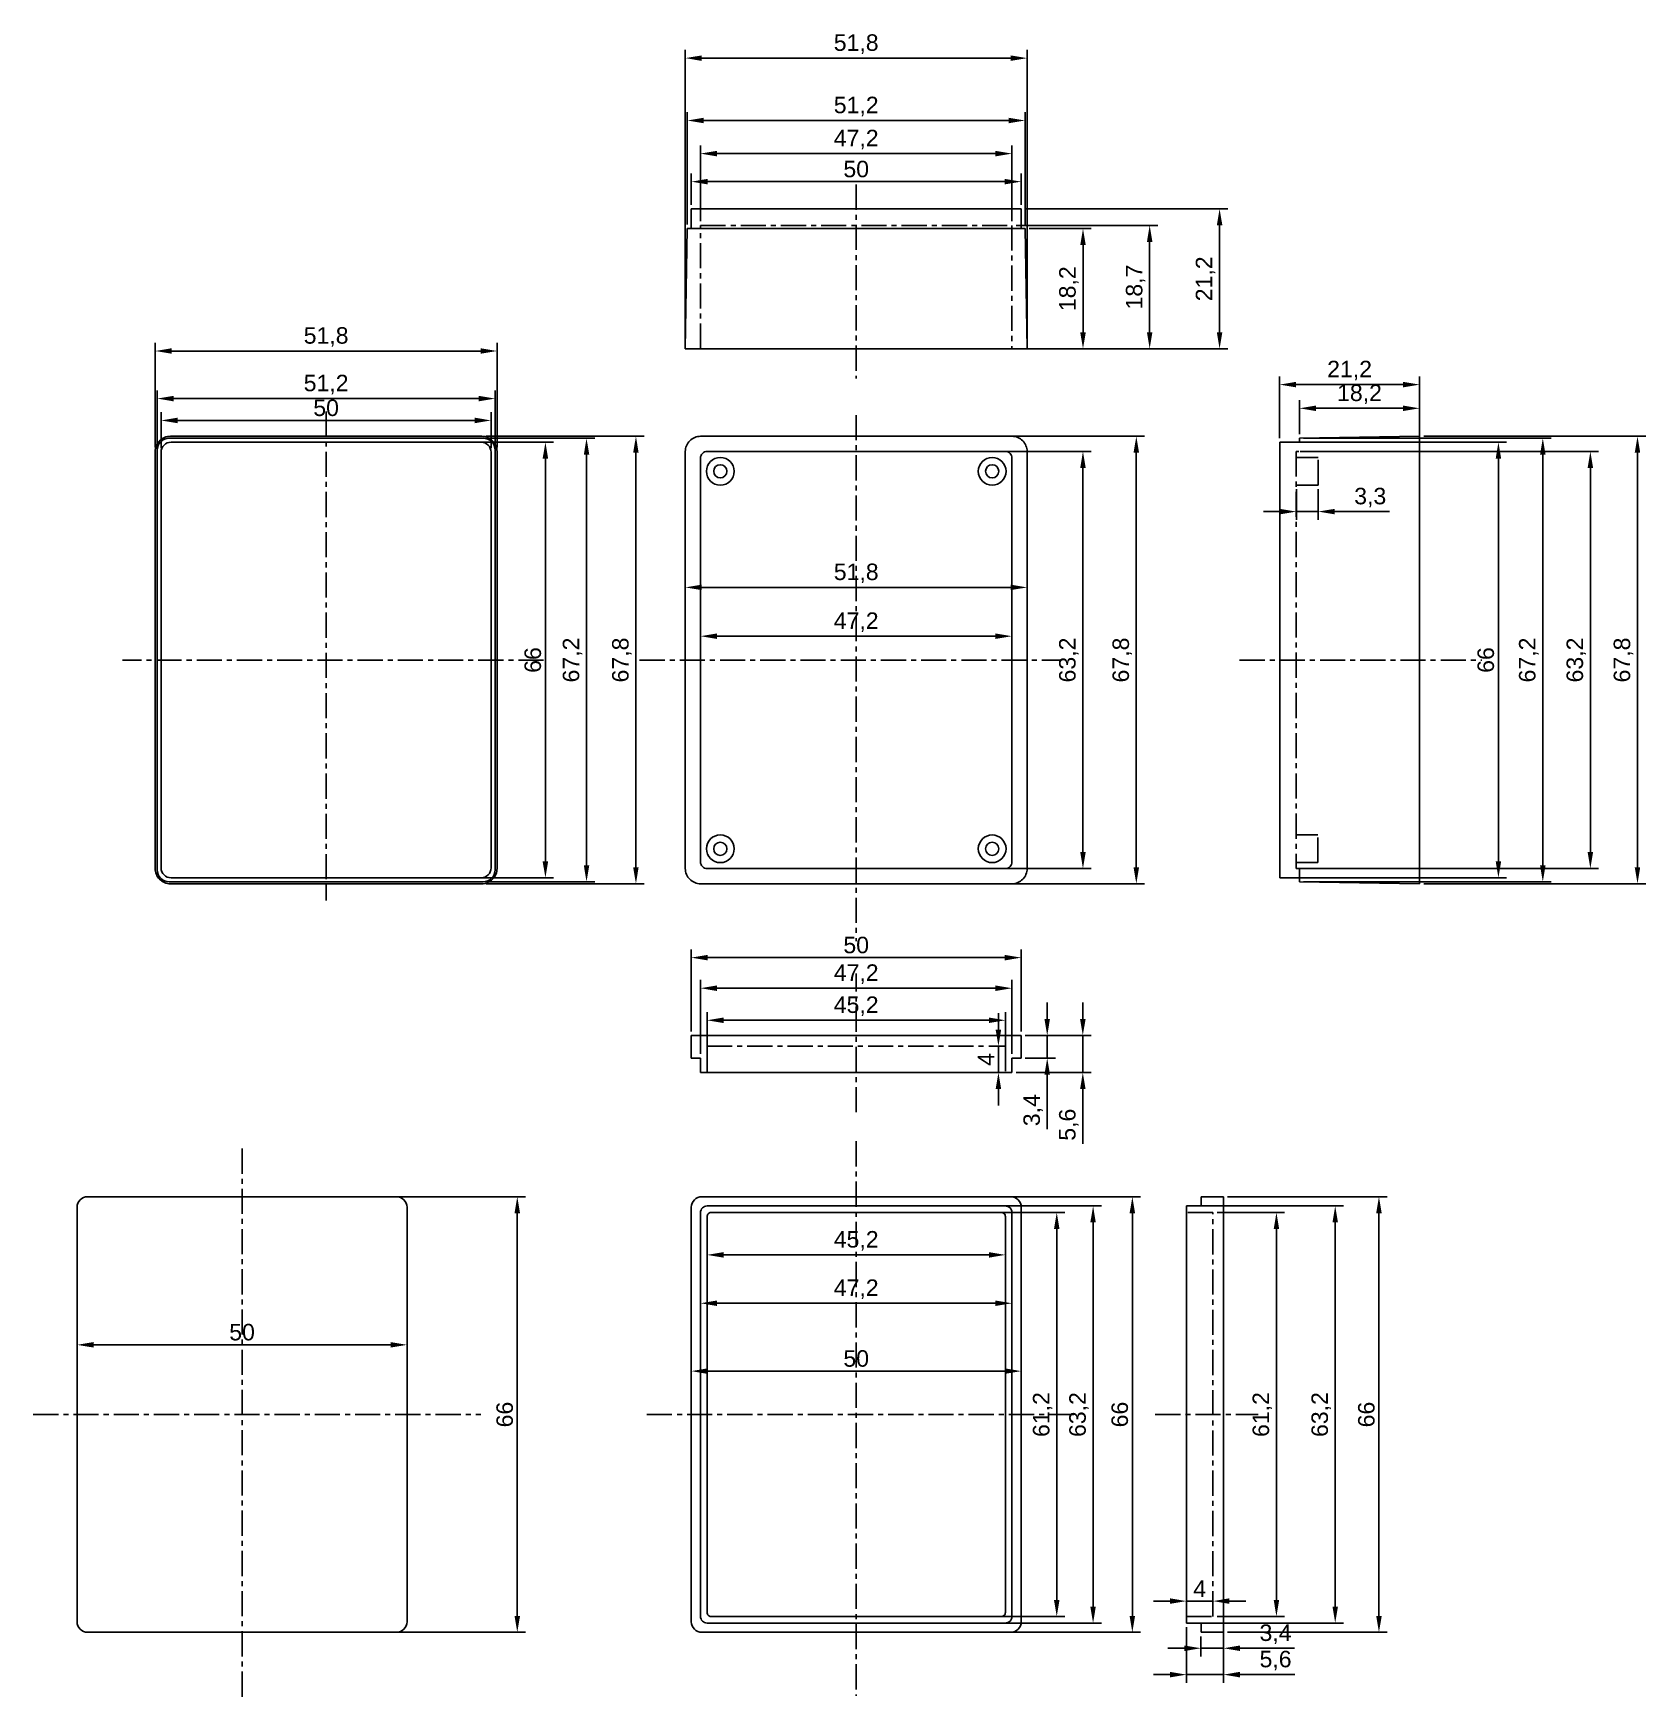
# Model space of a CAD drawing. Header units: millimetres. Extents: x 2312 to 2556, y 1575 to 1827.
import ezdxf

# ---------------------------------------------------------------- set-up
doc = ezdxf.new("R2010")
doc.units = ezdxf.units.MM
doc.linetypes.add('CENTER', pattern=[50.8, 31.75, -6.35, 6.35, -6.35])
doc.styles.get("Standard").update_dxf_attribs({"font": 'ARIAL.TTF'})
doc.dimstyles.new('ISO-25', dxfattribs={"dimtxt": 2.5, "dimasz": 2.5, "dimexe": 1.25, "dimexo": 0.625, "dimtad": 1, "dimtxsty": 'Standard', "dimcen": 2.5, "dimadec": 0, "dimazin": 0, "dimtfac": 1, "dimtmove": 0, "dimatfit": 3, "dimfxl": 1, "dimarcsym": 0})

msp = doc.modelspace()

# ---------------------------------------------------------------- blocks, each defined once
blk = doc.blocks.new('*D2')
at = {"color": 0, "lineweight": -2, "ltscale": 0.12, "transparency": 16777216}
for p, q in [((2410.94, 1779.4), (2410.94, 1824.06)), ((2413.44, 1822.81), (2460.24, 1822.81)), ((2462.74, 1779.4), (2462.74, 1824.06))]:
    blk.add_line(p, q, dxfattribs=at)
at = {"color": 0, "ltscale": 0.12, "transparency": 16777216}
for points in [[(2413.44, 1823.22), (2413.44, 1822.39), (2410.94, 1822.81)], [(2460.24, 1823.22), (2460.24, 1822.39), (2462.74, 1822.81)]]:
    blk.add_solid(points, dxfattribs=at)
at = {"layer": 'Defpoints', "color": 0, "ltscale": 0.12, "transparency": 16777216}
for p in [(2462.74, 1822.81), (2410.94, 1778.77), (2462.74, 1778.77)]:
    blk.add_point(p, dxfattribs=at)
at = {"color": 0, "ltscale": 0.12, "transparency": 16777216, "insert": (2436.84, 1824.93), "char_height": 2.5, "attachment_point": 5}
blk.add_mtext('51,8', dxfattribs=at)
blk = doc.blocks.new('*D3')
at = {"color": 0, "lineweight": -2, "ltscale": 0.12, "transparency": 16777216}
for p, q in [((2411.24, 1797.6), (2411.24, 1814.61)), ((2459.94, 1813.36), (2413.74, 1813.36)), ((2462.44, 1797.6), (2462.44, 1814.61))]:
    blk.add_line(p, q, dxfattribs=at)
at = {"color": 0, "ltscale": 0.12, "transparency": 16777216}
for points in [[(2413.74, 1813.77), (2413.74, 1812.94), (2411.24, 1813.36)], [(2459.94, 1813.77), (2459.94, 1812.94), (2462.44, 1813.36)]]:
    blk.add_solid(points, dxfattribs=at)
at = {"layer": 'Defpoints', "color": 0, "ltscale": 0.12, "transparency": 16777216}
for p in [(2411.24, 1813.36), (2411.24, 1796.97), (2462.44, 1796.97)]:
    blk.add_point(p, dxfattribs=at)
at = {"color": 0, "ltscale": 0.12, "transparency": 16777216, "insert": (2436.84, 1815.48), "char_height": 2.5, "attachment_point": 5}
blk.add_mtext('51,2', dxfattribs=at)
blk = doc.blocks.new('*D4')
at = {"color": 0, "lineweight": -2, "ltscale": 0.12, "transparency": 16777216}
for p, q in [((2411.84, 1800.6), (2411.84, 1805.34)), ((2461.84, 1800.6), (2461.84, 1805.34)), ((2414.34, 1804.09), (2459.34, 1804.09))]:
    blk.add_line(p, q, dxfattribs=at)
at = {"color": 0, "ltscale": 0.12, "transparency": 16777216}
for points in [[(2414.34, 1804.51), (2414.34, 1803.68), (2411.84, 1804.09)], [(2459.34, 1804.51), (2459.34, 1803.68), (2461.84, 1804.09)]]:
    blk.add_solid(points, dxfattribs=at)
at = {"layer": 'Defpoints', "color": 0, "ltscale": 0.12, "transparency": 16777216}
for p in [(2461.84, 1804.09), (2411.84, 1799.97), (2461.84, 1799.97)]:
    blk.add_point(p, dxfattribs=at)
at = {"color": 0, "ltscale": 0.12, "transparency": 16777216, "insert": (2436.84, 1805.99), "char_height": 2.5, "attachment_point": 5}
blk.add_mtext('50', dxfattribs=at)
blk = doc.blocks.new('*D5')
at = {"color": 0, "lineweight": -2, "ltscale": 0.12, "transparency": 16777216}
for p, q in [((2413.24, 1798.1), (2413.24, 1809.59)), ((2415.74, 1808.34), (2457.94, 1808.34)), ((2460.44, 1798.1), (2460.44, 1809.59))]:
    blk.add_line(p, q, dxfattribs=at)
at = {"color": 0, "ltscale": 0.12, "transparency": 16777216}
for points in [[(2415.74, 1808.76), (2415.74, 1807.92), (2413.24, 1808.34)], [(2457.94, 1808.76), (2457.94, 1807.92), (2460.44, 1808.34)]]:
    blk.add_solid(points, dxfattribs=at)
at = {"layer": 'Defpoints', "color": 0, "ltscale": 0.12, "transparency": 16777216}
for p in [(2460.44, 1808.34), (2413.24, 1797.47), (2460.44, 1797.47)]:
    blk.add_point(p, dxfattribs=at)
at = {"color": 0, "ltscale": 0.12, "transparency": 16777216, "insert": (2436.84, 1810.47), "char_height": 2.5, "attachment_point": 5}
blk.add_mtext('47,2', dxfattribs=at)
blk = doc.blocks.new('*D6')
at = {"color": 0, "lineweight": -2, "ltscale": 0.12, "transparency": 16777216}
for p, q in [((2462.47, 1799.97), (2493.16, 1799.97)), ((2491.91, 1797.47), (2491.91, 1781.27)), ((2462.47, 1778.77), (2493.16, 1778.77))]:
    blk.add_line(p, q, dxfattribs=at)
at = {"color": 0, "ltscale": 0.12, "transparency": 16777216}
for points in [[(2491.49, 1797.47), (2492.33, 1797.47), (2491.91, 1799.97)], [(2491.49, 1781.27), (2492.33, 1781.27), (2491.91, 1778.77)]]:
    blk.add_solid(points, dxfattribs=at)
at = {"layer": 'Defpoints', "color": 0, "ltscale": 0.12, "transparency": 16777216}
for p in [(2461.84, 1799.97), (2461.84, 1778.77), (2491.91, 1778.77)]:
    blk.add_point(p, dxfattribs=at)
at = {"color": 0, "ltscale": 0.12, "transparency": 16777216, "insert": (2489.78, 1789.37), "char_height": 2.5, "attachment_point": 5, "rotation": 90}
blk.add_mtext('21,2', dxfattribs=at)
blk = doc.blocks.new('*D7')
at = {"color": 0, "lineweight": -2, "ltscale": 0.12, "transparency": 16777216}
for p, q in [((2461.07, 1797.47), (2482.56, 1797.47)), ((2481.31, 1794.97), (2481.31, 1781.27)), ((2461.07, 1778.77), (2482.56, 1778.77))]:
    blk.add_line(p, q, dxfattribs=at)
at = {"color": 0, "ltscale": 0.12, "transparency": 16777216}
for points in [[(2480.9, 1794.97), (2481.73, 1794.97), (2481.31, 1797.47)], [(2480.9, 1781.27), (2481.73, 1781.27), (2481.31, 1778.77)]]:
    blk.add_solid(points, dxfattribs=at)
at = {"layer": 'Defpoints', "color": 0, "ltscale": 0.12, "transparency": 16777216}
for p in [(2460.44, 1797.47), (2460.44, 1778.77), (2481.31, 1778.77)]:
    blk.add_point(p, dxfattribs=at)
at = {"color": 0, "ltscale": 0.12, "transparency": 16777216, "insert": (2479.19, 1788.12), "char_height": 2.5, "attachment_point": 5, "rotation": 90}
blk.add_mtext('18,7', dxfattribs=at)
blk = doc.blocks.new('*D8')
at = {"color": 0, "lineweight": -2, "ltscale": 0.12, "transparency": 16777216}
for p, q in [((2463.07, 1796.97), (2472.46, 1796.97)), ((2471.21, 1794.47), (2471.21, 1781.27)), ((2463.09, 1778.77), (2472.46, 1778.77))]:
    blk.add_line(p, q, dxfattribs=at)
at = {"color": 0, "ltscale": 0.12, "transparency": 16777216}
for points in [[(2470.79, 1794.47), (2471.63, 1794.47), (2471.21, 1796.97)], [(2470.79, 1781.27), (2471.63, 1781.27), (2471.21, 1778.77)]]:
    blk.add_solid(points, dxfattribs=at)
at = {"layer": 'Defpoints', "color": 0, "ltscale": 0.12, "transparency": 16777216}
for p in [(2462.44, 1796.97), (2462.47, 1778.77), (2471.21, 1778.77)]:
    blk.add_point(p, dxfattribs=at)
at = {"color": 0, "ltscale": 0.12, "transparency": 16777216, "insert": (2469.08, 1787.87), "char_height": 2.5, "attachment_point": 5, "rotation": 90}
blk.add_mtext('18,2', dxfattribs=at)
blk = doc.blocks.new('*D9')
at = {"color": 0, "lineweight": -2, "ltscale": 0.12, "transparency": 16777216}
for p, q in [((2410.94, 1732.23), (2410.94, 1743.86)), ((2413.44, 1742.61), (2460.24, 1742.61)), ((2462.74, 1732.23), (2462.74, 1743.86))]:
    blk.add_line(p, q, dxfattribs=at)
at = {"color": 0, "ltscale": 0.12, "transparency": 16777216}
for points in [[(2413.44, 1743.03), (2413.44, 1742.2), (2410.94, 1742.61)], [(2460.24, 1743.03), (2460.24, 1742.2), (2462.74, 1742.61)]]:
    blk.add_solid(points, dxfattribs=at)
at = {"layer": 'Defpoints', "color": 0, "ltscale": 0.12, "transparency": 16777216}
for p in [(2462.74, 1742.61), (2410.94, 1731.61), (2462.74, 1731.61)]:
    blk.add_point(p, dxfattribs=at)
at = {"color": 0, "ltscale": 0.12, "transparency": 16777216, "insert": (2436.84, 1744.74), "char_height": 2.5, "attachment_point": 5}
blk.add_mtext('51,8', dxfattribs=at)
blk = doc.blocks.new('*D10')
at = {"color": 0, "lineweight": -2, "ltscale": 0.12, "transparency": 16777216}
for p, q in [((2413.24, 1732.23), (2413.24, 1736.47)), ((2415.74, 1735.22), (2457.94, 1735.22)), ((2460.44, 1732.23), (2460.44, 1736.47))]:
    blk.add_line(p, q, dxfattribs=at)
at = {"color": 0, "ltscale": 0.12, "transparency": 16777216}
for points in [[(2415.74, 1735.63), (2415.74, 1734.8), (2413.24, 1735.22)], [(2457.94, 1735.63), (2457.94, 1734.8), (2460.44, 1735.22)]]:
    blk.add_solid(points, dxfattribs=at)
at = {"layer": 'Defpoints', "color": 0, "ltscale": 0.12, "transparency": 16777216}
for p in [(2460.44, 1735.22), (2413.24, 1731.61), (2460.44, 1731.61)]:
    blk.add_point(p, dxfattribs=at)
at = {"color": 0, "ltscale": 0.12, "transparency": 16777216, "insert": (2436.84, 1737.34), "char_height": 2.5, "attachment_point": 5}
blk.add_mtext('47,2', dxfattribs=at)
blk = doc.blocks.new('*D11')
at = {"color": 0, "lineweight": -2, "ltscale": 0.12, "transparency": 16777216}
for p, q in [((2437.47, 1763.21), (2472.45, 1763.21)), ((2471.2, 1760.71), (2471.2, 1702.51)), ((2437.47, 1700.01), (2472.45, 1700.01))]:
    blk.add_line(p, q, dxfattribs=at)
at = {"color": 0, "ltscale": 0.12, "transparency": 16777216}
for points in [[(2470.79, 1760.71), (2471.62, 1760.71), (2471.2, 1763.21)], [(2470.79, 1702.51), (2471.62, 1702.51), (2471.2, 1700.01)]]:
    blk.add_solid(points, dxfattribs=at)
at = {"layer": 'Defpoints', "color": 0, "ltscale": 0.12, "transparency": 16777216}
for p in [(2436.84, 1763.21), (2436.84, 1700.01), (2471.2, 1700.01)]:
    blk.add_point(p, dxfattribs=at)
at = {"color": 0, "ltscale": 0.12, "transparency": 16777216, "insert": (2469.07, 1731.61), "char_height": 2.5, "attachment_point": 5, "rotation": 90}
blk.add_mtext('63,2', dxfattribs=at)
blk = doc.blocks.new('*D12')
at = {"color": 0, "lineweight": -2, "ltscale": 0.12, "transparency": 16777216}
for p, q in [((2437.47, 1765.51), (2480.54, 1765.51)), ((2479.29, 1763.01), (2479.29, 1700.21)), ((2437.47, 1697.71), (2480.54, 1697.71))]:
    blk.add_line(p, q, dxfattribs=at)
at = {"color": 0, "ltscale": 0.12, "transparency": 16777216}
for points in [[(2478.87, 1763.01), (2479.71, 1763.01), (2479.29, 1765.51)], [(2478.87, 1700.21), (2479.71, 1700.21), (2479.29, 1697.71)]]:
    blk.add_solid(points, dxfattribs=at)
at = {"layer": 'Defpoints', "color": 0, "ltscale": 0.12, "transparency": 16777216}
for p in [(2436.84, 1765.51), (2436.84, 1697.71), (2479.29, 1697.71)]:
    blk.add_point(p, dxfattribs=at)
at = {"color": 0, "ltscale": 0.12, "transparency": 16777216, "insert": (2477.16, 1731.61), "char_height": 2.5, "attachment_point": 5, "rotation": 90}
blk.add_mtext('67,8', dxfattribs=at)
blk = doc.blocks.new('*D13')
at = {"color": 0, "lineweight": -2, "ltscale": 0.12, "transparency": 16777216}
for p, q in [((2503.54, 1757.48), (2503.54, 1752.85)), ((2506.84, 1757.48), (2506.84, 1752.85)), ((2501.04, 1754.1), (2498.54, 1754.1)), ((2503.54, 1754.1), (2506.84, 1754.1)), ((2509.34, 1754.1), (2517.64, 1754.1))]:
    blk.add_line(p, q, dxfattribs=at)
at = {"color": 0, "ltscale": 0.12, "transparency": 16777216}
for points in [[(2501.04, 1754.51), (2501.04, 1753.68), (2503.54, 1754.1)], [(2509.34, 1754.51), (2509.34, 1753.68), (2506.84, 1754.1)]]:
    blk.add_solid(points, dxfattribs=at)
at = {"layer": 'Defpoints', "color": 0, "ltscale": 0.12, "transparency": 16777216}
for p in [(2503.54, 1758.11), (2506.84, 1758.11), (2506.84, 1754.1)]:
    blk.add_point(p, dxfattribs=at)
at = {"color": 0, "ltscale": 0.12, "transparency": 16777216, "insert": (2514.74, 1756.22), "char_height": 2.5, "attachment_point": 5}
blk.add_mtext('3,3', dxfattribs=at)
blk = doc.blocks.new('*D18')
at = {"color": 0, "lineweight": -2, "ltscale": 0.12, "transparency": 16777216}
for p, q in [((2501.64, 1764.61), (2535.41, 1764.61)), ((2534.16, 1762.11), (2534.16, 1701.11)), ((2501.64, 1698.61), (2535.41, 1698.61))]:
    blk.add_line(p, q, dxfattribs=at)
at = {"color": 0, "ltscale": 0.12, "transparency": 16777216}
for points in [[(2533.75, 1762.11), (2534.58, 1762.11), (2534.16, 1764.61)], [(2533.75, 1701.11), (2534.58, 1701.11), (2534.16, 1698.61)]]:
    blk.add_solid(points, dxfattribs=at)
at = {"layer": 'Defpoints', "color": 0, "ltscale": 0.12, "transparency": 16777216}
for p in [(2501.01, 1764.61), (2501.01, 1698.61), (2534.16, 1698.61)]:
    blk.add_point(p, dxfattribs=at)
at = {"color": 0, "ltscale": 0.12, "transparency": 16777216, "insert": (2532.26, 1731.61), "char_height": 2.5, "attachment_point": 5, "rotation": 90}
blk.add_mtext('66', dxfattribs=at)
blk = doc.blocks.new('*D19')
at = {"color": 0, "lineweight": -2, "ltscale": 0.12, "transparency": 16777216}
for p, q in [((2504.64, 1765.21), (2542.14, 1765.21)), ((2540.89, 1762.71), (2540.89, 1700.51)), ((2504.64, 1698.01), (2542.14, 1698.01))]:
    blk.add_line(p, q, dxfattribs=at)
at = {"color": 0, "ltscale": 0.12, "transparency": 16777216}
for points in [[(2540.47, 1762.71), (2541.31, 1762.71), (2540.89, 1765.21)], [(2540.47, 1700.51), (2541.31, 1700.51), (2540.89, 1698.01)]]:
    blk.add_solid(points, dxfattribs=at)
at = {"layer": 'Defpoints', "color": 0, "ltscale": 0.12, "transparency": 16777216}
for p in [(2504.01, 1765.21), (2504.01, 1698.01), (2540.89, 1698.01)]:
    blk.add_point(p, dxfattribs=at)
at = {"color": 0, "ltscale": 0.12, "transparency": 16777216, "insert": (2538.76, 1731.61), "char_height": 2.5, "attachment_point": 5, "rotation": 90}
blk.add_mtext('67,2', dxfattribs=at)
blk = doc.blocks.new('*D20')
at = {"color": 0, "lineweight": -2, "ltscale": 0.12, "transparency": 16777216}
for p, q in [((2504.14, 1763.21), (2549.35, 1763.21)), ((2548.1, 1760.71), (2548.1, 1702.51)), ((2504.14, 1700.01), (2549.35, 1700.01))]:
    blk.add_line(p, q, dxfattribs=at)
at = {"color": 0, "ltscale": 0.12, "transparency": 16777216}
for points in [[(2547.68, 1760.71), (2548.51, 1760.71), (2548.1, 1763.21)], [(2547.68, 1702.51), (2548.51, 1702.51), (2548.1, 1700.01)]]:
    blk.add_solid(points, dxfattribs=at)
at = {"layer": 'Defpoints', "color": 0, "ltscale": 0.12, "transparency": 16777216}
for p in [(2503.51, 1763.21), (2503.51, 1700.01), (2548.1, 1700.01)]:
    blk.add_point(p, dxfattribs=at)
at = {"color": 0, "ltscale": 0.12, "transparency": 16777216, "insert": (2545.97, 1731.61), "char_height": 2.5, "attachment_point": 5, "rotation": 90}
blk.add_mtext('63,2', dxfattribs=at)
blk = doc.blocks.new('*D21')
at = {"color": 0, "lineweight": -2, "ltscale": 0.12, "transparency": 16777216}
for p, q in [((2522.84, 1765.51), (2556.49, 1765.51)), ((2555.24, 1763.01), (2555.24, 1700.21)), ((2522.84, 1697.71), (2556.49, 1697.71))]:
    blk.add_line(p, q, dxfattribs=at)
at = {"color": 0, "ltscale": 0.12, "transparency": 16777216}
for points in [[(2554.82, 1763.01), (2555.65, 1763.01), (2555.24, 1765.51)], [(2554.82, 1700.21), (2555.65, 1700.21), (2555.24, 1697.71)]]:
    blk.add_solid(points, dxfattribs=at)
at = {"layer": 'Defpoints', "color": 0, "ltscale": 0.12, "transparency": 16777216}
for p in [(2522.21, 1765.51), (2522.21, 1697.71), (2555.24, 1697.71)]:
    blk.add_point(p, dxfattribs=at)
at = {"color": 0, "ltscale": 0.12, "transparency": 16777216, "insert": (2553.11, 1731.61), "char_height": 2.5, "attachment_point": 5, "rotation": 90}
blk.add_mtext('67,8', dxfattribs=at)
blk = doc.blocks.new('*D22')
at = {"color": 0, "lineweight": -2, "ltscale": 0.12, "transparency": 16777216}
for p, q in [((2501.01, 1765.23), (2501.01, 1774.59)), ((2522.21, 1765.23), (2522.21, 1774.59)), ((2503.51, 1773.34), (2519.71, 1773.34))]:
    blk.add_line(p, q, dxfattribs=at)
at = {"color": 0, "ltscale": 0.12, "transparency": 16777216}
for points in [[(2503.51, 1773.76), (2503.51, 1772.92), (2501.01, 1773.34)], [(2519.71, 1773.76), (2519.71, 1772.92), (2522.21, 1773.34)]]:
    blk.add_solid(points, dxfattribs=at)
at = {"layer": 'Defpoints', "color": 0, "ltscale": 0.12, "transparency": 16777216}
for p in [(2522.21, 1773.34), (2501.01, 1764.61), (2522.21, 1764.61)]:
    blk.add_point(p, dxfattribs=at)
at = {"color": 0, "ltscale": 0.12, "transparency": 16777216, "insert": (2511.61, 1775.47), "char_height": 2.5, "attachment_point": 5}
blk.add_mtext('21,2', dxfattribs=at)
blk = doc.blocks.new('*D23')
at = {"color": 0, "lineweight": -2, "ltscale": 0.12, "transparency": 16777216}
for p, q in [((2504.01, 1765.83), (2504.01, 1771)), ((2506.51, 1769.75), (2519.71, 1769.75)), ((2522.21, 1765.83), (2522.21, 1771))]:
    blk.add_line(p, q, dxfattribs=at)
at = {"color": 0, "ltscale": 0.12, "transparency": 16777216}
for points in [[(2506.51, 1770.16), (2506.51, 1769.33), (2504.01, 1769.75)], [(2519.71, 1770.16), (2519.71, 1769.33), (2522.21, 1769.75)]]:
    blk.add_solid(points, dxfattribs=at)
at = {"layer": 'Defpoints', "color": 0, "ltscale": 0.12, "transparency": 16777216}
for p in [(2522.21, 1769.75), (2504.01, 1765.21), (2522.21, 1765.21)]:
    blk.add_point(p, dxfattribs=at)
at = {"color": 0, "ltscale": 0.12, "transparency": 16777216, "insert": (2513.11, 1771.87), "char_height": 2.5, "attachment_point": 5}
blk.add_mtext('18,2', dxfattribs=at)
blk = doc.blocks.new('*D25')
at = {"color": 0, "lineweight": -2, "ltscale": 0.12, "transparency": 16777216}
for p, q in [((2330.91, 1763.11), (2330.91, 1772.47)), ((2382.11, 1763.11), (2382.11, 1772.47)), ((2333.41, 1771.22), (2379.61, 1771.22))]:
    blk.add_line(p, q, dxfattribs=at)
at = {"color": 0, "ltscale": 0.12, "transparency": 16777216}
for points in [[(2333.41, 1771.64), (2333.41, 1770.8), (2330.91, 1771.22)], [(2379.61, 1771.64), (2379.61, 1770.8), (2382.11, 1771.22)]]:
    blk.add_solid(points, dxfattribs=at)
at = {"layer": 'Defpoints', "color": 0, "ltscale": 0.12, "transparency": 16777216}
for p in [(2382.11, 1771.22), (2330.91, 1762.48), (2382.11, 1762.48)]:
    blk.add_point(p, dxfattribs=at)
at = {"color": 0, "ltscale": 0.12, "transparency": 16777216, "insert": (2356.51, 1773.35), "char_height": 2.5, "attachment_point": 5}
blk.add_mtext('51,2', dxfattribs=at)
blk = doc.blocks.new('*D26')
at = {"color": 0, "lineweight": -2, "ltscale": 0.12, "transparency": 16777216}
for p, q in [((2331.51, 1763.73), (2331.51, 1769.16)), ((2334.01, 1767.91), (2379.01, 1767.91)), ((2381.51, 1763.73), (2381.51, 1769.16))]:
    blk.add_line(p, q, dxfattribs=at)
at = {"color": 0, "ltscale": 0.12, "transparency": 16777216}
for points in [[(2334.01, 1768.33), (2334.01, 1767.49), (2331.51, 1767.91)], [(2379.01, 1768.33), (2379.01, 1767.49), (2381.51, 1767.91)]]:
    blk.add_solid(points, dxfattribs=at)
at = {"layer": 'Defpoints', "color": 0, "ltscale": 0.12, "transparency": 16777216}
for p in [(2381.51, 1767.91), (2331.51, 1763.11), (2381.51, 1763.11)]:
    blk.add_point(p, dxfattribs=at)
at = {"color": 0, "ltscale": 0.12, "transparency": 16777216, "insert": (2356.51, 1769.81), "char_height": 2.5, "attachment_point": 5}
blk.add_mtext('50', dxfattribs=at)
blk = doc.blocks.new('*D27')
at = {"color": 0, "lineweight": -2, "ltscale": 0.12, "transparency": 16777216}
for p, q in [((2330.61, 1763.83), (2330.61, 1779.68)), ((2382.41, 1763.83), (2382.41, 1779.68)), ((2379.91, 1778.43), (2333.11, 1778.43))]:
    blk.add_line(p, q, dxfattribs=at)
at = {"color": 0, "ltscale": 0.12, "transparency": 16777216}
for points in [[(2333.11, 1778.85), (2333.11, 1778.02), (2330.61, 1778.43)], [(2379.91, 1778.85), (2379.91, 1778.02), (2382.41, 1778.43)]]:
    blk.add_solid(points, dxfattribs=at)
at = {"layer": 'Defpoints', "color": 0, "ltscale": 0.12, "transparency": 16777216}
for p in [(2330.61, 1778.43), (2330.61, 1763.21), (2382.41, 1763.21)]:
    blk.add_point(p, dxfattribs=at)
at = {"color": 0, "ltscale": 0.12, "transparency": 16777216, "insert": (2356.51, 1780.56), "char_height": 2.5, "attachment_point": 5}
blk.add_mtext('51,8', dxfattribs=at)
blk = doc.blocks.new('*D28')
at = {"color": 0, "lineweight": -2, "ltscale": 0.12, "transparency": 16777216}
for p, q in [((2367.6, 1764.61), (2390.99, 1764.61)), ((2389.74, 1762.11), (2389.74, 1701.11)), ((2367.6, 1698.61), (2390.99, 1698.61))]:
    blk.add_line(p, q, dxfattribs=at)
at = {"color": 0, "ltscale": 0.12, "transparency": 16777216}
for points in [[(2389.32, 1762.11), (2390.16, 1762.11), (2389.74, 1764.61)], [(2389.32, 1701.11), (2390.16, 1701.11), (2389.74, 1698.61)]]:
    blk.add_solid(points, dxfattribs=at)
at = {"layer": 'Defpoints', "color": 0, "ltscale": 0.12, "transparency": 16777216}
for p in [(2366.98, 1764.61), (2366.98, 1698.61), (2389.74, 1698.61)]:
    blk.add_point(p, dxfattribs=at)
at = {"color": 0, "ltscale": 0.12, "transparency": 16777216, "insert": (2387.84, 1731.61), "char_height": 2.5, "attachment_point": 5, "rotation": 90}
blk.add_mtext('66', dxfattribs=at)
blk = doc.blocks.new('*D29')
at = {"color": 0, "lineweight": -2, "ltscale": 0.12, "transparency": 16777216}
for p, q in [((2380.93, 1765.21), (2397.22, 1765.21)), ((2395.97, 1762.71), (2395.97, 1700.51)), ((2380.93, 1698.01), (2397.22, 1698.01))]:
    blk.add_line(p, q, dxfattribs=at)
at = {"color": 0, "ltscale": 0.12, "transparency": 16777216}
for points in [[(2395.56, 1762.71), (2396.39, 1762.71), (2395.97, 1765.21)], [(2395.56, 1700.51), (2396.39, 1700.51), (2395.97, 1698.01)]]:
    blk.add_solid(points, dxfattribs=at)
at = {"layer": 'Defpoints', "color": 0, "ltscale": 0.12, "transparency": 16777216}
for p in [(2380.31, 1765.21), (2380.31, 1698.01), (2395.97, 1698.01)]:
    blk.add_point(p, dxfattribs=at)
at = {"color": 0, "ltscale": 0.12, "transparency": 16777216, "insert": (2393.85, 1731.61), "char_height": 2.5, "attachment_point": 5, "rotation": 90}
blk.add_mtext('67,2', dxfattribs=at)
blk = doc.blocks.new('*D30')
at = {"color": 0, "lineweight": -2, "ltscale": 0.12, "transparency": 16777216}
for p, q in [((2380.73, 1765.51), (2404.71, 1765.51)), ((2403.46, 1763.01), (2403.46, 1700.21)), ((2380.73, 1697.71), (2404.71, 1697.71))]:
    blk.add_line(p, q, dxfattribs=at)
at = {"color": 0, "ltscale": 0.12, "transparency": 16777216}
for points in [[(2403.04, 1763.01), (2403.87, 1763.01), (2403.46, 1765.51)], [(2403.04, 1700.21), (2403.87, 1700.21), (2403.46, 1697.71)]]:
    blk.add_solid(points, dxfattribs=at)
at = {"layer": 'Defpoints', "color": 0, "ltscale": 0.12, "transparency": 16777216}
for p in [(2380.11, 1765.51), (2380.11, 1697.71), (2403.46, 1697.71)]:
    blk.add_point(p, dxfattribs=at)
at = {"color": 0, "ltscale": 0.12, "transparency": 16777216, "insert": (2401.33, 1731.61), "char_height": 2.5, "attachment_point": 5, "rotation": 90}
blk.add_mtext('67,8', dxfattribs=at)
blk = doc.blocks.new('*D34')
at = {"color": 0, "lineweight": -2, "ltscale": 0.12, "transparency": 16777216}
for p, q in [((2414.24, 1669.72), (2414.24, 1678.27)), ((2416.74, 1677.02), (2456.94, 1677.02)), ((2459.44, 1669.72), (2459.44, 1678.27))]:
    blk.add_line(p, q, dxfattribs=at)
at = {"color": 0, "ltscale": 0.12, "transparency": 16777216}
for points in [[(2416.74, 1677.44), (2416.74, 1676.6), (2414.24, 1677.02)], [(2456.94, 1677.44), (2456.94, 1676.6), (2459.44, 1677.02)]]:
    blk.add_solid(points, dxfattribs=at)
at = {"layer": 'Defpoints', "color": 0, "ltscale": 0.12, "transparency": 16777216}
for p in [(2459.44, 1677.02), (2414.24, 1669.1), (2459.44, 1669.1)]:
    blk.add_point(p, dxfattribs=at)
at = {"color": 0, "ltscale": 0.12, "transparency": 16777216, "insert": (2436.84, 1679.15), "char_height": 2.5, "attachment_point": 5}
blk.add_mtext('45,2', dxfattribs=at)
blk = doc.blocks.new('*D35')
at = {"color": 0, "lineweight": -2, "ltscale": 0.12, "transparency": 16777216}
for p, q in [((2413.24, 1671.92), (2413.24, 1683.13)), ((2415.74, 1681.88), (2457.94, 1681.88)), ((2460.44, 1671.92), (2460.44, 1683.13))]:
    blk.add_line(p, q, dxfattribs=at)
at = {"color": 0, "ltscale": 0.12, "transparency": 16777216}
for points in [[(2415.74, 1682.3), (2415.74, 1681.46), (2413.24, 1681.88)], [(2457.94, 1682.3), (2457.94, 1681.46), (2460.44, 1681.88)]]:
    blk.add_solid(points, dxfattribs=at)
at = {"layer": 'Defpoints', "color": 0, "ltscale": 0.12, "transparency": 16777216}
for p in [(2460.44, 1681.88), (2413.24, 1671.3), (2460.44, 1671.3)]:
    blk.add_point(p, dxfattribs=at)
at = {"color": 0, "ltscale": 0.12, "transparency": 16777216, "insert": (2436.84, 1684.01), "char_height": 2.5, "attachment_point": 5}
blk.add_mtext('47,2', dxfattribs=at)
blk = doc.blocks.new('*D36')
at = {"color": 0, "lineweight": -2, "ltscale": 0.12, "transparency": 16777216}
for p, q in [((2411.84, 1675.32), (2411.84, 1687.76)), ((2414.34, 1686.51), (2459.34, 1686.51)), ((2461.84, 1675.32), (2461.84, 1687.76))]:
    blk.add_line(p, q, dxfattribs=at)
at = {"color": 0, "ltscale": 0.12, "transparency": 16777216}
for points in [[(2414.34, 1686.93), (2414.34, 1686.09), (2411.84, 1686.51)], [(2459.34, 1686.93), (2459.34, 1686.09), (2461.84, 1686.51)]]:
    blk.add_solid(points, dxfattribs=at)
at = {"layer": 'Defpoints', "color": 0, "ltscale": 0.12, "transparency": 16777216}
for p in [(2461.84, 1686.51), (2411.84, 1674.7), (2461.84, 1674.7)]:
    blk.add_point(p, dxfattribs=at)
at = {"color": 0, "ltscale": 0.12, "transparency": 16777216, "insert": (2436.84, 1688.41), "char_height": 2.5, "attachment_point": 5}
blk.add_mtext('50', dxfattribs=at)
blk = doc.blocks.new('*D37')
at = {"color": 0, "lineweight": -2, "ltscale": 0.12, "transparency": 16777216}
for p, q in [((2471.18, 1677.2), (2471.18, 1679.7)), ((2462.47, 1674.7), (2472.43, 1674.7)), ((2471.18, 1674.7), (2471.18, 1669.1)), ((2461.07, 1669.1), (2472.43, 1669.1)), ((2471.18, 1666.6), (2471.18, 1658.3))]:
    blk.add_line(p, q, dxfattribs=at)
at = {"color": 0, "ltscale": 0.12, "transparency": 16777216}
for points in [[(2470.77, 1677.2), (2471.6, 1677.2), (2471.18, 1674.7)], [(2470.77, 1666.6), (2471.6, 1666.6), (2471.18, 1669.1)]]:
    blk.add_solid(points, dxfattribs=at)
at = {"layer": 'Defpoints', "color": 0, "ltscale": 0.12, "transparency": 16777216}
for p in [(2461.84, 1674.7), (2460.44, 1669.1), (2471.18, 1669.1)]:
    blk.add_point(p, dxfattribs=at)
at = {"color": 0, "ltscale": 0.12, "transparency": 16777216, "insert": (2469.06, 1661.2), "char_height": 2.5, "attachment_point": 5, "rotation": 90}
blk.add_mtext('5,6', dxfattribs=at)
blk = doc.blocks.new('*D38')
at = {"color": 0, "lineweight": -2, "ltscale": 0.12, "transparency": 16777216}
for p, q in [((2465.79, 1677.2), (2465.79, 1679.7)), ((2462.47, 1674.7), (2467.04, 1674.7)), ((2465.79, 1674.7), (2465.79, 1671.3)), ((2462.47, 1671.3), (2467.04, 1671.3)), ((2465.79, 1668.8), (2465.79, 1660.51))]:
    blk.add_line(p, q, dxfattribs=at)
at = {"color": 0, "ltscale": 0.12, "transparency": 16777216}
for points in [[(2465.37, 1677.2), (2466.2, 1677.2), (2465.79, 1674.7)], [(2465.37, 1668.8), (2466.2, 1668.8), (2465.79, 1671.3)]]:
    blk.add_solid(points, dxfattribs=at)
at = {"layer": 'Defpoints', "color": 0, "ltscale": 0.12, "transparency": 16777216}
for p in [(2461.84, 1674.7), (2461.84, 1671.3), (2465.79, 1671.3)]:
    blk.add_point(p, dxfattribs=at)
at = {"color": 0, "ltscale": 0.12, "transparency": 16777216, "insert": (2463.66, 1663.4), "char_height": 2.5, "attachment_point": 5, "rotation": 90}
blk.add_mtext('3,4', dxfattribs=at)
blk = doc.blocks.new('*D41')
at = {"color": 0, "lineweight": -2, "ltscale": 0.12, "transparency": 16777216}
for p, q in [((2458.39, 1675.6), (2458.39, 1678.1)), ((2457.76, 1673.1), (2457.14, 1673.1)), ((2458.39, 1673.1), (2458.39, 1669.1)), ((2457.76, 1669.1), (2457.14, 1669.1)), ((2458.39, 1666.6), (2458.39, 1664.1))]:
    blk.add_line(p, q, dxfattribs=at)
at = {"color": 0, "ltscale": 0.12, "transparency": 16777216}
for points in [[(2457.97, 1675.6), (2458.81, 1675.6), (2458.39, 1673.1)], [(2457.97, 1666.6), (2458.81, 1666.6), (2458.39, 1669.1)]]:
    blk.add_solid(points, dxfattribs=at)
at = {"layer": 'Defpoints', "color": 0, "ltscale": 0.12, "transparency": 16777216}
for p in [(2458.39, 1673.1), (2458.39, 1669.1), (2458.39, 1669.1)]:
    blk.add_point(p, dxfattribs=at)
at = {"color": 0, "ltscale": 0.12, "transparency": 16777216, "insert": (2456.51, 1671.1), "char_height": 2.5, "attachment_point": 5, "rotation": 90}
blk.add_mtext('4', dxfattribs=at)
blk = doc.blocks.new('*D42')
at = {"color": 0, "lineweight": -2, "ltscale": 0.12, "transparency": 16777216}
for p, q in [((2414.24, 1646.66), (2414.24, 1640.22)), ((2459.44, 1646.66), (2459.44, 1640.22)), ((2416.74, 1641.47), (2456.94, 1641.47))]:
    blk.add_line(p, q, dxfattribs=at)
at = {"color": 0, "ltscale": 0.12, "transparency": 16777216}
for points in [[(2416.74, 1641.89), (2416.74, 1641.05), (2414.24, 1641.47)], [(2456.94, 1641.89), (2456.94, 1641.05), (2459.44, 1641.47)]]:
    blk.add_solid(points, dxfattribs=at)
at = {"layer": 'Defpoints', "color": 0, "ltscale": 0.12, "transparency": 16777216}
for p in [(2414.24, 1647.28), (2459.44, 1647.28), (2459.44, 1641.47)]:
    blk.add_point(p, dxfattribs=at)
at = {"color": 0, "ltscale": 0.12, "transparency": 16777216, "insert": (2436.84, 1643.6), "char_height": 2.5, "attachment_point": 5}
blk.add_mtext('45,2', dxfattribs=at)
blk = doc.blocks.new('*D44')
at = {"color": 0, "lineweight": -2, "ltscale": 0.12, "transparency": 16777216}
for p, q in [((2413.24, 1640.84), (2413.24, 1632.89)), ((2460.44, 1640.84), (2460.44, 1632.89)), ((2415.74, 1634.14), (2457.94, 1634.14))]:
    blk.add_line(p, q, dxfattribs=at)
at = {"color": 0, "ltscale": 0.12, "transparency": 16777216}
for points in [[(2415.74, 1634.56), (2415.74, 1633.73), (2413.24, 1634.14)], [(2457.94, 1634.56), (2457.94, 1633.73), (2460.44, 1634.14)]]:
    blk.add_solid(points, dxfattribs=at)
at = {"layer": 'Defpoints', "color": 0, "ltscale": 0.12, "transparency": 16777216}
for p in [(2413.24, 1641.47), (2460.44, 1641.47), (2460.44, 1634.14)]:
    blk.add_point(p, dxfattribs=at)
at = {"color": 0, "ltscale": 0.12, "transparency": 16777216, "insert": (2436.84, 1636.27), "char_height": 2.5, "attachment_point": 5}
blk.add_mtext('47,2', dxfattribs=at)
blk = doc.blocks.new('*D45')
at = {"color": 0, "lineweight": -2, "ltscale": 0.12, "transparency": 16777216}
for p, q in [((2411.84, 1633.52), (2411.84, 1622.61)), ((2461.84, 1633.52), (2461.84, 1622.61)), ((2414.34, 1623.86), (2459.34, 1623.86))]:
    blk.add_line(p, q, dxfattribs=at)
at = {"color": 0, "ltscale": 0.12, "transparency": 16777216}
for points in [[(2414.34, 1624.28), (2414.34, 1623.44), (2411.84, 1623.86)], [(2459.34, 1624.28), (2459.34, 1623.44), (2461.84, 1623.86)]]:
    blk.add_solid(points, dxfattribs=at)
at = {"layer": 'Defpoints', "color": 0, "ltscale": 0.12, "transparency": 16777216}
for p in [(2411.84, 1634.14), (2461.84, 1634.14), (2461.84, 1623.86)]:
    blk.add_point(p, dxfattribs=at)
at = {"color": 0, "ltscale": 0.12, "transparency": 16777216, "insert": (2436.84, 1625.76), "char_height": 2.5, "attachment_point": 5}
blk.add_mtext('50', dxfattribs=at)
blk = doc.blocks.new('*D46')
at = {"color": 0, "lineweight": -2, "ltscale": 0.12, "transparency": 16777216}
for p, q in [((2437.47, 1650.28), (2479.94, 1650.28)), ((2478.69, 1647.78), (2478.69, 1586.78)), ((2437.47, 1584.28), (2479.94, 1584.28))]:
    blk.add_line(p, q, dxfattribs=at)
at = {"color": 0, "ltscale": 0.12, "transparency": 16777216}
for points in [[(2478.27, 1647.78), (2479.1, 1647.78), (2478.69, 1650.28)], [(2478.27, 1586.78), (2479.1, 1586.78), (2478.69, 1584.28)]]:
    blk.add_solid(points, dxfattribs=at)
at = {"layer": 'Defpoints', "color": 0, "ltscale": 0.12, "transparency": 16777216}
for p in [(2436.84, 1650.28), (2436.84, 1584.28), (2478.69, 1584.28)]:
    blk.add_point(p, dxfattribs=at)
at = {"color": 0, "ltscale": 0.12, "transparency": 16777216, "insert": (2476.79, 1617.28), "char_height": 2.5, "attachment_point": 5, "rotation": 90}
blk.add_mtext('66', dxfattribs=at)
blk = doc.blocks.new('*D47')
at = {"color": 0, "lineweight": -2, "ltscale": 0.12, "transparency": 16777216}
for p, q in [((2437.47, 1648.88), (2473.99, 1648.88)), ((2472.74, 1646.38), (2472.74, 1588.18)), ((2437.47, 1585.68), (2473.99, 1585.68))]:
    blk.add_line(p, q, dxfattribs=at)
at = {"color": 0, "ltscale": 0.12, "transparency": 16777216}
for points in [[(2472.32, 1646.38), (2473.15, 1646.38), (2472.74, 1648.88)], [(2472.32, 1588.18), (2473.15, 1588.18), (2472.74, 1585.68)]]:
    blk.add_solid(points, dxfattribs=at)
at = {"layer": 'Defpoints', "color": 0, "ltscale": 0.12, "transparency": 16777216}
for p in [(2436.84, 1648.88), (2436.84, 1585.68), (2472.74, 1585.68)]:
    blk.add_point(p, dxfattribs=at)
at = {"color": 0, "ltscale": 0.12, "transparency": 16777216, "insert": (2470.61, 1617.28), "char_height": 2.5, "attachment_point": 5, "rotation": 90}
blk.add_mtext('63,2', dxfattribs=at)
blk = doc.blocks.new('*D48')
at = {"color": 0, "lineweight": -2, "ltscale": 0.12, "transparency": 16777216}
for p, q in [((2437.47, 1647.88), (2468.48, 1647.88)), ((2467.23, 1645.38), (2467.23, 1589.18)), ((2437.47, 1586.68), (2468.48, 1586.68))]:
    blk.add_line(p, q, dxfattribs=at)
at = {"color": 0, "ltscale": 0.12, "transparency": 16777216}
for points in [[(2466.81, 1645.38), (2467.65, 1645.38), (2467.23, 1647.88)], [(2466.81, 1589.18), (2467.65, 1589.18), (2467.23, 1586.68)]]:
    blk.add_solid(points, dxfattribs=at)
at = {"layer": 'Defpoints', "color": 0, "ltscale": 0.12, "transparency": 16777216}
for p in [(2436.84, 1647.88), (2436.84, 1586.68), (2467.23, 1586.68)]:
    blk.add_point(p, dxfattribs=at)
at = {"color": 0, "ltscale": 0.12, "transparency": 16777216, "insert": (2465.1, 1617.28), "char_height": 2.5, "attachment_point": 5, "rotation": 90}
blk.add_mtext('61,2', dxfattribs=at)
blk = doc.blocks.new('*D49')
at = {"color": 0, "lineweight": -2, "ltscale": 0.12, "transparency": 16777216}
for p, q in [((2493.12, 1650.28), (2517.31, 1650.28)), ((2516.06, 1647.78), (2516.06, 1586.78)), ((2493.12, 1584.28), (2517.31, 1584.28))]:
    blk.add_line(p, q, dxfattribs=at)
at = {"color": 0, "ltscale": 0.12, "transparency": 16777216}
for points in [[(2515.64, 1647.78), (2516.48, 1647.78), (2516.06, 1650.28)], [(2515.64, 1586.78), (2516.48, 1586.78), (2516.06, 1584.28)]]:
    blk.add_solid(points, dxfattribs=at)
at = {"layer": 'Defpoints', "color": 0, "ltscale": 0.12, "transparency": 16777216}
for p in [(2492.49, 1650.28), (2492.49, 1584.28), (2516.06, 1584.28)]:
    blk.add_point(p, dxfattribs=at)
at = {"color": 0, "ltscale": 0.12, "transparency": 16777216, "insert": (2514.16, 1617.28), "char_height": 2.5, "attachment_point": 5, "rotation": 90}
blk.add_mtext('66', dxfattribs=at)
blk = doc.blocks.new('*D50')
at = {"color": 0, "lineweight": -2, "ltscale": 0.12, "transparency": 16777216}
for p, q in [((2491.52, 1647.88), (2501.77, 1647.88)), ((2500.52, 1645.38), (2500.52, 1589.18)), ((2491.52, 1586.68), (2501.77, 1586.68))]:
    blk.add_line(p, q, dxfattribs=at)
at = {"color": 0, "ltscale": 0.12, "transparency": 16777216}
for points in [[(2500.11, 1645.38), (2500.94, 1645.38), (2500.52, 1647.88)], [(2500.11, 1589.18), (2500.94, 1589.18), (2500.52, 1586.68)]]:
    blk.add_solid(points, dxfattribs=at)
at = {"layer": 'Defpoints', "color": 0, "ltscale": 0.12, "transparency": 16777216}
for p in [(2490.89, 1647.88), (2490.89, 1586.68), (2500.52, 1586.68)]:
    blk.add_point(p, dxfattribs=at)
at = {"color": 0, "ltscale": 0.12, "transparency": 16777216, "insert": (2498.39, 1617.28), "char_height": 2.5, "attachment_point": 5, "rotation": 90}
blk.add_mtext('61,2', dxfattribs=at)
blk = doc.blocks.new('*D51')
at = {"color": 0, "lineweight": -2, "ltscale": 0.12, "transparency": 16777216}
for p, q in [((2487.52, 1648.88), (2510.68, 1648.88)), ((2509.43, 1646.38), (2509.43, 1588.18)), ((2487.52, 1585.68), (2510.68, 1585.68))]:
    blk.add_line(p, q, dxfattribs=at)
at = {"color": 0, "ltscale": 0.12, "transparency": 16777216}
for points in [[(2509.02, 1646.38), (2509.85, 1646.38), (2509.43, 1648.88)], [(2509.02, 1588.18), (2509.85, 1588.18), (2509.43, 1585.68)]]:
    blk.add_solid(points, dxfattribs=at)
at = {"layer": 'Defpoints', "color": 0, "ltscale": 0.12, "transparency": 16777216}
for p in [(2486.89, 1648.88), (2486.89, 1585.68), (2509.43, 1585.68)]:
    blk.add_point(p, dxfattribs=at)
at = {"color": 0, "ltscale": 0.12, "transparency": 16777216, "insert": (2507.31, 1617.28), "char_height": 2.5, "attachment_point": 5, "rotation": 90}
blk.add_mtext('63,2', dxfattribs=at)
blk = doc.blocks.new('*D52')
at = {"color": 0, "lineweight": -2, "ltscale": 0.12, "transparency": 16777216}
for p, q in [((2486.89, 1585.06), (2486.89, 1576.62)), ((2492.49, 1585.06), (2492.49, 1576.62)), ((2484.39, 1577.87), (2481.89, 1577.87)), ((2486.89, 1577.87), (2492.49, 1577.87)), ((2494.99, 1577.87), (2503.29, 1577.87))]:
    blk.add_line(p, q, dxfattribs=at)
at = {"color": 0, "ltscale": 0.12, "transparency": 16777216}
for points in [[(2484.39, 1578.29), (2484.39, 1577.45), (2486.89, 1577.87)], [(2494.99, 1578.29), (2494.99, 1577.45), (2492.49, 1577.87)]]:
    blk.add_solid(points, dxfattribs=at)
at = {"layer": 'Defpoints', "color": 0, "ltscale": 0.12, "transparency": 16777216}
for p in [(2486.89, 1585.68), (2492.49, 1585.68), (2492.49, 1577.87)]:
    blk.add_point(p, dxfattribs=at)
at = {"color": 0, "ltscale": 0.12, "transparency": 16777216, "insert": (2500.39, 1580), "char_height": 2.5, "attachment_point": 5}
blk.add_mtext('5,6', dxfattribs=at)
blk = doc.blocks.new('*D53')
at = {"color": 0, "lineweight": -2, "ltscale": 0.12, "transparency": 16777216}
for p, q in [((2489.09, 1583.66), (2489.09, 1580.62)), ((2492.49, 1583.66), (2492.49, 1580.62)), ((2486.59, 1581.87), (2484.09, 1581.87)), ((2489.09, 1581.87), (2492.49, 1581.87)), ((2494.99, 1581.87), (2503.28, 1581.87))]:
    blk.add_line(p, q, dxfattribs=at)
at = {"color": 0, "ltscale": 0.12, "transparency": 16777216}
for points in [[(2486.59, 1582.28), (2486.59, 1581.45), (2489.09, 1581.87)], [(2494.99, 1582.28), (2494.99, 1581.45), (2492.49, 1581.87)]]:
    blk.add_solid(points, dxfattribs=at)
at = {"layer": 'Defpoints', "color": 0, "ltscale": 0.12, "transparency": 16777216}
for p in [(2489.09, 1584.28), (2492.49, 1584.28), (2492.49, 1581.87)]:
    blk.add_point(p, dxfattribs=at)
at = {"color": 0, "ltscale": 0.12, "transparency": 16777216, "insert": (2500.39, 1583.99), "char_height": 2.5, "attachment_point": 5}
blk.add_mtext('3,4', dxfattribs=at)
blk = doc.blocks.new('*D54')
at = {"color": 0, "lineweight": -2, "ltscale": 0.12, "transparency": 16777216}
for p, q in [((2484.39, 1589.01), (2481.89, 1589.01)), ((2486.89, 1587.31), (2486.89, 1590.26)), ((2490.89, 1589.01), (2486.89, 1589.01)), ((2490.89, 1587.31), (2490.89, 1590.26)), ((2493.39, 1589.01), (2495.89, 1589.01))]:
    blk.add_line(p, q, dxfattribs=at)
at = {"color": 0, "ltscale": 0.12, "transparency": 16777216}
for points in [[(2484.39, 1589.43), (2484.39, 1588.6), (2486.89, 1589.01)], [(2493.39, 1589.43), (2493.39, 1588.6), (2490.89, 1589.01)]]:
    blk.add_solid(points, dxfattribs=at)
at = {"layer": 'Defpoints', "color": 0, "ltscale": 0.12, "transparency": 16777216}
for p in [(2486.89, 1589.01), (2486.89, 1586.68), (2490.89, 1586.68)]:
    blk.add_point(p, dxfattribs=at)
at = {"color": 0, "ltscale": 0.12, "transparency": 16777216, "insert": (2488.89, 1590.89), "char_height": 2.5, "attachment_point": 5}
blk.add_mtext('4', dxfattribs=at)
blk = doc.blocks.new('*D55')
at = {"color": 0, "lineweight": -2, "ltscale": 0.12, "transparency": 16777216}
for p, q in [((2318.77, 1617.91), (2318.77, 1629.09)), ((2368.77, 1617.91), (2368.77, 1629.09)), ((2321.27, 1627.84), (2366.27, 1627.84))]:
    blk.add_line(p, q, dxfattribs=at)
at = {"color": 0, "ltscale": 0.12, "transparency": 16777216}
for points in [[(2321.27, 1628.26), (2321.27, 1627.43), (2318.77, 1627.84)], [(2366.27, 1628.26), (2366.27, 1627.43), (2368.77, 1627.84)]]:
    blk.add_solid(points, dxfattribs=at)
at = {"layer": 'Defpoints', "color": 0, "ltscale": 0.12, "transparency": 16777216}
for p in [(2368.77, 1627.84), (2318.77, 1617.28), (2368.77, 1617.28)]:
    blk.add_point(p, dxfattribs=at)
at = {"color": 0, "ltscale": 0.12, "transparency": 16777216, "insert": (2343.77, 1629.75), "char_height": 2.5, "attachment_point": 5}
blk.add_mtext('50', dxfattribs=at)
blk = doc.blocks.new('*D56')
at = {"color": 0, "lineweight": -2, "ltscale": 0.12, "transparency": 16777216}
for p, q in [((2344.4, 1650.28), (2386.73, 1650.28)), ((2385.48, 1647.78), (2385.48, 1586.78)), ((2344.4, 1584.28), (2386.73, 1584.28))]:
    blk.add_line(p, q, dxfattribs=at)
at = {"color": 0, "ltscale": 0.12, "transparency": 16777216}
for points in [[(2385.06, 1647.78), (2385.9, 1647.78), (2385.48, 1650.28)], [(2385.06, 1586.78), (2385.9, 1586.78), (2385.48, 1584.28)]]:
    blk.add_solid(points, dxfattribs=at)
at = {"layer": 'Defpoints', "color": 0, "ltscale": 0.12, "transparency": 16777216}
for p in [(2343.77, 1650.28), (2343.77, 1584.28), (2385.48, 1584.28)]:
    blk.add_point(p, dxfattribs=at)
at = {"color": 0, "ltscale": 0.12, "transparency": 16777216, "insert": (2383.58, 1617.28), "char_height": 2.5, "attachment_point": 5, "rotation": 90}
blk.add_mtext('66', dxfattribs=at)

# ---------------------------------------------------------------- dimensions: what is measured, and where the dimension line sits
at = {"color": 3, "ltscale": 0.12}
for base, p1, p2, picture, middle in [((2462.745, 1822.807), (2410.945, 1778.771), (2462.745, 1778.771), '*D2', (2436.845, 1824.935)), ((2411.245, 1813.357), (2462.445, 1796.971), (2411.245, 1796.971), '*D3', (2436.845, 1815.485)), ((2460.445, 1808.341), (2413.245, 1797.471), (2460.445, 1797.471), '*D5', (2436.845, 1810.468)), ((2461.845, 1804.093), (2411.845, 1799.971), (2461.845, 1799.971), '*D4', (2436.845, 1805.995)), ((2330.606, 1778.434), (2382.406, 1763.206), (2330.606, 1763.206), '*D27', (2356.506, 1780.561)), ((2522.214, 1773.34), (2501.014, 1764.606), (2522.214, 1764.606), '*D22', (2511.614, 1775.468)), ((2382.106, 1771.22), (2330.906, 1762.481), (2382.106, 1762.481), '*D25', (2356.506, 1773.348)), ((2522.214, 1769.746), (2504.014, 1765.206), (2522.214, 1765.206), '*D23', (2513.114, 1771.873)), ((2381.506, 1767.91), (2331.506, 1763.106), (2381.506, 1763.106), '*D26', (2356.506, 1769.811)), ((2506.837, 1754.096), (2503.537, 1758.106), (2506.837, 1758.106), '*D13', (2514.737, 1756.223)), ((2462.745, 1742.612), (2410.945, 1731.606), (2462.745, 1731.606), '*D9', (2436.845, 1744.74)), ((2460.445, 1735.218), (2413.245, 1731.606), (2460.445, 1731.606), '*D10', (2436.845, 1737.345)), ((2461.845, 1686.511), (2411.845, 1674.699), (2461.845, 1674.699), '*D36', (2436.845, 1688.413)), ((2460.445, 1681.881), (2413.245, 1671.299), (2460.445, 1671.299), '*D35', (2436.845, 1684.008)), ((2459.445, 1677.019), (2414.245, 1669.099), (2459.445, 1669.099), '*D34', (2436.845, 1679.147)), ((2459.445, 1641.469), (2414.245, 1647.284), (2459.445, 1647.284), '*D42', (2436.845, 1643.597)), ((2460.445, 1634.143), (2413.245, 1641.469), (2460.445, 1641.469), '*D44', (2436.845, 1636.271)), ((2461.845, 1623.859), (2411.845, 1634.143), (2461.845, 1634.143), '*D45', (2436.845, 1625.76)), ((2368.771, 1627.844), (2318.771, 1617.284), (2368.771, 1617.284), '*D55', (2343.771, 1629.746)), ((2486.893, 1589.013), (2490.893, 1586.684), (2486.893, 1586.684), '*D54', (2488.893, 1590.888)), ((2492.493, 1577.869), (2486.893, 1585.684), (2492.493, 1585.684), '*D52', (2500.393, 1579.997)), ((2492.493, 1581.865), (2489.093, 1584.284), (2492.493, 1584.284), '*D53', (2500.388, 1583.993))]:
    dim = msp.add_linear_dim(base=base, p1=p1, p2=p2, dimstyle='ISO-25', dxfattribs=at)
    dim.commit()
    dim.dimension.update_dxf_attribs({"geometry": picture, "text_midpoint": middle})
for base, p1, p2, picture, middle in [((2491.911, 1778.771), (2461.845, 1799.971), (2461.845, 1778.771), '*D6', (2489.784, 1789.371)), ((2481.313, 1778.771), (2460.445, 1797.471), (2460.445, 1778.771), '*D7', (2479.186, 1788.121)), ((2471.21, 1778.771), (2462.445, 1796.971), (2462.47, 1778.771), '*D8', (2469.082, 1787.871)), ((2389.739, 1698.606), (2366.975, 1764.606), (2366.975, 1698.606), '*D28', (2387.838, 1731.606)), ((2403.457, 1697.706), (2380.106, 1765.506), (2380.106, 1697.706), '*D30', (2401.33, 1731.606)), ((2395.975, 1698.006), (2380.306, 1765.206), (2380.306, 1698.006), '*D29', (2393.847, 1731.606)), ((2479.291, 1697.706), (2436.845, 1765.506), (2436.845, 1697.706), '*D12', (2477.164, 1731.606)), ((2534.163, 1698.606), (2501.014, 1764.606), (2501.014, 1698.606), '*D18', (2532.262, 1731.606)), ((2540.89, 1698.006), (2504.014, 1765.206), (2504.014, 1698.006), '*D19', (2538.763, 1731.606)), ((2555.238, 1697.706), (2522.214, 1765.506), (2522.214, 1697.706), '*D21', (2553.11, 1731.606)), ((2471.202, 1700.006), (2436.845, 1763.206), (2436.845, 1700.006), '*D11', (2469.075, 1731.606)), ((2548.096, 1700.006), (2503.514, 1763.206), (2503.514, 1700.006), '*D20', (2545.968, 1731.606)), ((2471.184, 1669.099), (2461.845, 1674.699), (2460.445, 1669.099), '*D37', (2469.057, 1661.199)), ((2465.788, 1671.299), (2461.845, 1674.699), (2461.845, 1671.299), '*D38', (2463.661, 1663.404)), ((2458.389, 1669.099), (2458.389, 1673.099), (2458.389, 1669.099), '*D41', (2456.514, 1671.099)), ((2385.481, 1584.284), (2343.771, 1650.284), (2343.771, 1584.284), '*D56', (2383.58, 1617.284)), ((2478.688, 1584.284), (2436.845, 1650.284), (2436.845, 1584.284), '*D46', (2476.787, 1617.284)), ((2472.737, 1585.684), (2436.845, 1648.884), (2436.845, 1585.684), '*D47', (2470.61, 1617.284)), ((2509.433, 1585.684), (2486.893, 1648.884), (2486.893, 1585.684), '*D51', (2507.305, 1617.284)), ((2516.061, 1584.284), (2492.493, 1650.284), (2492.493, 1584.284), '*D49', (2514.16, 1617.284)), ((2467.229, 1586.684), (2436.845, 1647.884), (2436.845, 1586.684), '*D48', (2465.102, 1617.284)), ((2500.522, 1586.684), (2490.893, 1647.884), (2490.893, 1586.684), '*D50', (2498.395, 1617.284))]:
    dim = msp.add_linear_dim(base=base, p1=p1, p2=p2, angle=90, dimstyle='ISO-25', dxfattribs=at)
    dim.commit()
    dim.dimension.update_dxf_attribs({"geometry": picture, "text_midpoint": middle})

# ---------------------------------------------------------------- linework, layer by layer
at = {"color": 1, "linetype": 'CENTER', "ltscale": 0.12}
for p, q in [((2436.845, 1803.642), (2436.845, 1774.288)), ((2356.506, 1769.271), (2356.506, 1697.706)), ((2436.845, 1768.732), (2436.845, 1689.001)), ((2389.476, 1731.606), (2325.633, 1731.606)), ((2404.008, 1731.606), (2467.831, 1731.606)), ((2494.934, 1731.606), (2531.655, 1731.606)), ((2356.506, 1697.706), (2356.506, 1695.194)), ((2436.845, 1663.082), (2436.845, 1684.109)), ((2436.845, 1658.684), (2436.845, 1574.665)), ((2343.771, 1657.584), (2343.771, 1574.522)), ((2312.13, 1617.284), (2379.946, 1617.284)), ((2405.114, 1617.284), (2469.796, 1617.284)), ((2482.164, 1617.284), (2497.748, 1617.284))]:
    msp.add_line(p, q, dxfattribs=at)
for p, q in [((2436.845, 1799.971), (2411.845, 1799.971)), ((2411.845, 1799.971), (2411.845, 1796.971)), ((2436.845, 1799.971), (2461.845, 1799.971)), ((2461.845, 1799.971), (2461.845, 1796.971)), ((2411.245, 1796.971), (2410.945, 1778.771)), ((2436.845, 1796.971), (2411.245, 1796.971)), ((2461.845, 1796.971), (2436.845, 1796.971)), ((2461.845, 1796.971), (2462.445, 1796.971)), ((2462.445, 1796.971), (2462.745, 1778.771)), ((2436.845, 1778.771), (2410.945, 1778.771)), ((2436.845, 1778.771), (2462.745, 1778.771)), ((2501.014, 1731.606), (2501.014, 1764.606)), ((2501.014, 1764.606), (2504.014, 1764.606)), ((2522.214, 1765.506), (2504.014, 1765.206)), ((2504.014, 1764.606), (2504.014, 1765.206)), ((2504.014, 1764.906), (2504.014, 1764.606)), ((2522.214, 1765.506), (2522.214, 1731.606)), ((2501.014, 1731.606), (2501.014, 1698.606)), ((2522.214, 1697.706), (2522.214, 1731.606)), ((2504.014, 1698.306), (2504.014, 1700.006)), ((2501.014, 1698.606), (2504.014, 1698.606)), ((2504.014, 1698.606), (2504.014, 1698.006)), ((2522.214, 1697.706), (2504.014, 1698.006))]:
    msp.add_line(p, q)
at = {"linetype": 'CENTER', "ltscale": 0.12}
for p, q in [((2413.245, 1778.771), (2413.245, 1797.471)), ((2413.245, 1797.471), (2460.445, 1797.471)), ((2460.445, 1797.471), (2460.445, 1778.771)), ((2522.214, 1763.206), (2503.514, 1763.206)), ((2503.514, 1763.206), (2503.514, 1700.006)), ((2506.837, 1762.306), (2503.514, 1762.306)), ((2506.837, 1758.106), (2506.837, 1762.306)), ((2503.537, 1758.106), (2506.837, 1758.106)), ((2506.814, 1705.106), (2503.525, 1705.106)), ((2506.814, 1700.906), (2506.814, 1705.106)), ((2503.514, 1700.906), (2506.814, 1700.906)), ((2503.514, 1700.006), (2522.214, 1700.006))]:
    msp.add_line(p, q, dxfattribs=at)
at = {"color": 0, "ltscale": 0.12}
for p, q in [((2436.845, 1674.699), (2411.845, 1674.699)), ((2411.845, 1671.299), (2411.845, 1674.699)), ((2436.845, 1674.699), (2461.845, 1674.699)), ((2461.845, 1674.699), (2461.845, 1671.299)), ((2413.245, 1671.299), (2411.845, 1671.299)), ((2413.245, 1669.099), (2413.245, 1671.299)), ((2461.845, 1671.299), (2460.445, 1671.299)), ((2460.445, 1669.099), (2460.445, 1671.299)), ((2436.845, 1669.099), (2413.245, 1669.099)), ((2436.845, 1669.099), (2460.445, 1669.099)), ((2486.893, 1647.884), (2486.893, 1648.884)), ((2489.093, 1648.884), (2486.893, 1648.884)), ((2492.493, 1650.284), (2489.093, 1650.284)), ((2489.093, 1650.284), (2489.093, 1648.884)), ((2492.493, 1617.284), (2492.493, 1650.284)), ((2486.893, 1617.284), (2486.893, 1647.884)), ((2486.893, 1617.284), (2486.893, 1585.684)), ((2492.493, 1617.284), (2492.493, 1584.284)), ((2489.093, 1585.684), (2486.893, 1585.684)), ((2489.093, 1584.284), (2489.093, 1585.684)), ((2492.493, 1584.284), (2489.093, 1584.284))]:
    msp.add_line(p, q, dxfattribs=at)
at = {"color": 0, "linetype": 'CENTER', "ltscale": 0.12}
for p, q in [((2414.245, 1669.099), (2414.245, 1673.099)), ((2414.245, 1673.099), (2459.445, 1673.099)), ((2459.445, 1673.099), (2459.445, 1669.099)), ((2490.893, 1647.884), (2486.893, 1647.884)), ((2490.893, 1586.684), (2490.893, 1647.884)), ((2486.893, 1586.684), (2490.893, 1586.684))]:
    msp.add_line(p, q, dxfattribs=at)
at = {"linetype": 'ByBlock', "ltscale": 0.12}
for points in [[(2332.906, 1697.706), (2380.106, 1697.706, 0.4142136), (2382.406, 1700.006), (2382.406, 1763.206, 0.4142136), (2380.106, 1765.506), (2332.906, 1765.506, 0.4142136), (2330.606, 1763.206), (2330.606, 1700.006, 0.4142136)], [(2332.706, 1698.006), (2380.306, 1698.006, 0.4142136), (2382.106, 1699.806), (2382.106, 1763.406, 0.4142136), (2380.306, 1765.206), (2332.706, 1765.206, 0.4142136), (2330.906, 1763.406), (2330.906, 1699.806, 0.4142136)], [(2333.006, 1698.606), (2380.006, 1698.606, 0.4142136), (2381.506, 1700.106), (2381.506, 1763.106, 0.4142136), (2380.006, 1764.606), (2333.006, 1764.606, 0.4142136), (2331.506, 1763.106), (2331.506, 1700.106, 0.4142136)]]:
    msp.add_lwpolyline(points, format="xyb", close=True, dxfattribs=at)
for points in [[(2413.245, 1697.706), (2460.445, 1697.706, 0.4142136), (2462.745, 1700.006), (2462.745, 1763.206, 0.4142136), (2460.445, 1765.506), (2413.245, 1765.506, 0.4142136), (2410.945, 1763.206), (2410.945, 1700.006, 0.4142136)], [(2414.245, 1700.006), (2459.445, 1700.006, 0.4142136), (2460.445, 1701.006), (2460.445, 1762.206, 0.4142136), (2459.445, 1763.206), (2414.245, 1763.206, 0.4142136), (2413.245, 1762.206), (2413.245, 1701.006, 0.4142136)]]:
    msp.add_lwpolyline(points, format="xyb", close=True)
at = {"color": 0, "ltscale": 0.12}
for points in [[(2320.371, 1584.284), (2367.171, 1584.284, 0.4142136), (2368.771, 1585.884), (2368.771, 1648.684, 0.4142136), (2367.171, 1650.284), (2320.371, 1650.284, 0.4142136), (2318.771, 1648.684), (2318.771, 1585.884, 0.4142136)], [(2413.445, 1584.284), (2460.245, 1584.284, 0.4142136), (2461.845, 1585.884), (2461.845, 1648.684, 0.4142136), (2460.245, 1650.284), (2413.445, 1650.284, 0.4142136), (2411.845, 1648.684), (2411.845, 1585.884, 0.4142136)], [(2414.245, 1585.684), (2459.445, 1585.684, 0.4142136), (2460.445, 1586.684), (2460.445, 1647.884, 0.4142136), (2459.445, 1648.884), (2414.245, 1648.884, 0.4142136), (2413.245, 1647.884), (2413.245, 1586.684, 0.4142136)], [(2414.845, 1586.684), (2458.845, 1586.684, 0.4142136), (2459.445, 1587.284), (2459.445, 1647.284, 0.4142136), (2458.845, 1647.884), (2414.845, 1647.884, 0.4142136), (2414.245, 1647.284), (2414.245, 1587.284, 0.4142136)]]:
    msp.add_lwpolyline(points, format="xyb", close=True, dxfattribs=at)
at = {"ltscale": 0.12}
for centre, radius in [((2416.245, 1760.206), 2.1), ((2457.445, 1760.206), 2.1), ((2416.245, 1760.206), 1), ((2457.445, 1760.206), 1), ((2416.245, 1703.006), 2.1), ((2416.245, 1703.006), 1), ((2457.445, 1703.006), 2.1), ((2457.445, 1703.006), 1)]:
    msp.add_circle(centre, radius, dxfattribs=at)

msp.set_redraw_order([(e.dxf.handle, doc.entitydb.next_handle()) for e in msp.query("TEXT MTEXT ATTDEF DIMENSION ARC_DIMENSION")])  # texts and dimensions are drawn at this point

doc.saveas('drawing.dxf')
